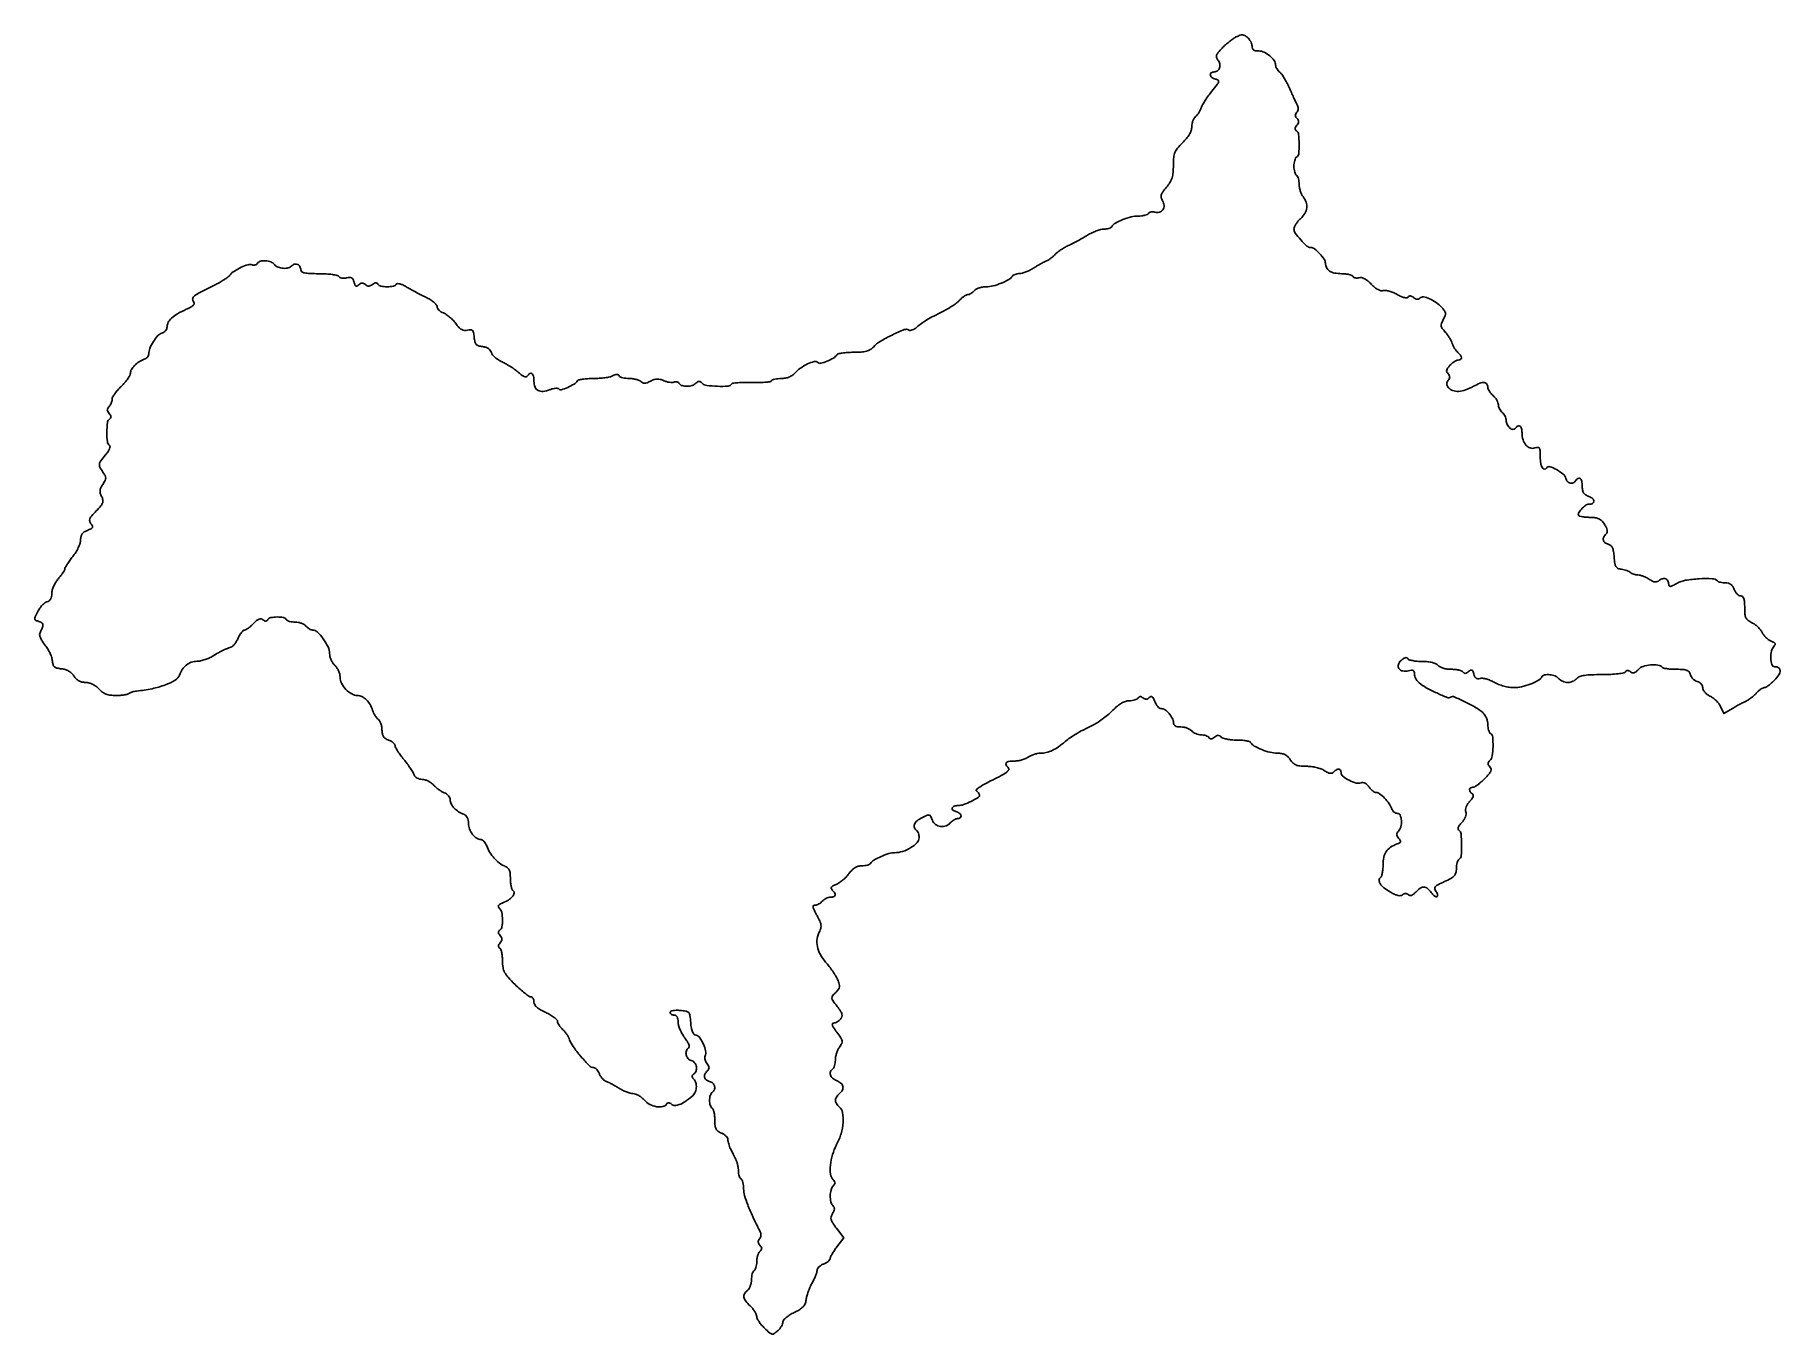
# Model space of a CAD drawing. Extents: x 1 to 667, y 0 to 496.
import ezdxf

# ---------------------------------------------------------------- set-up
doc = ezdxf.new("R2010")
doc.units = 0

msp = doc.modelspace()

# ---------------------------------------------------------------- linework, layer by layer
msp.add_lwpolyline([(458.999279, 495.395046, 0.035659), (457.836665, 494.698647, 0.015153), (456.380762, 493.611784, 0.014903), (454.890945, 492.353416, 0.01891), (453.596828, 491.101067, 0.01649), (452.087861, 489.418322, 0.088415), (451.476505, 488.354661, 0.163036), (451.457099, 487.475102, 0.098203), (451.959424, 486.548891, -0.117006), (452.671017, 485.111804, -0.133537), (452.611813, 483.582167, -0.153409), (451.814323, 482.437804, -0.165928), (450.531385, 482, 0.142564), (449.398891, 481.670394, 0.304565), (449.049559, 480.873368, 0.196841), (449.657389, 479.918594, 0.090091), (451.020499, 479.284388, -0.085494), (452.020798, 478.830041, -0.325131), (452.239583, 478.221573, -0.094622), (451.722406, 477.208989, -0.006203), (449.663728, 474.628008, 0.014048), (448.320826, 472.889124, 0.014063), (447.078207, 471.078192, 0.014022), (446.084162, 469.439339, 0.05288), (445.604503, 468.340305, -0.038102), (445.236619, 467.424625, -0.026989), (444.693623, 466.458775, -0.027384), (444.070583, 465.587674, -0.050654), (443.461274, 464.96786, 0.086454), (442.900954, 464.310126, 0.043559), (442.429249, 463.323698, 0.041527), (442.107978, 462.189311, 0.048282), (442, 461.073722, -0.080665), (441.777132, 459.701265, -0.050246), (441.107391, 458.211021, -0.042301), (440.011502, 456.634083, -0.027291), (438.5, 455, 0.024755), (436.558017, 452.921756, 0.07924), (435.579644, 451.303805, 0.075481), (435.128235, 449.418754, 0.021094), (435, 446.380558, -0.022201), (434.87536, 443.574886, -0.054895), (434.469916, 441.558933, -0.062143), (433.672588, 439.830789, -0.035791), (432.324059, 437.973275, 0.017721), (430.906454, 436.161969, 0.089178), (430.34846, 435.009021, 0.139777), (430.353403, 433.999253, 0.069008), (430.88147, 432.818189, -0.125853), (431.445499, 431.044325, -0.165727), (430.994111, 429.419671, -0.177799), (429.681089, 428.483467, -0.144702), (427.942974, 428.518099, 0.06003), (427.216462, 428.655875, 0.065706), (426.500688, 428.610199, 0.074468), (425.903494, 428.39652, 0.131996), (425.52514, 428.040677, -0.152587), (425.061839, 427.638912, -0.038198), (424.105241, 427.305699, -0.035454), (422.900233, 427.076512, -0.029276), (421.594621, 427, 0.061862), (418.89028, 426.664121, 0.033564), (415.699215, 425.627003, 0.032118), (412.850015, 424.266269, 0.127548), (411.460864, 422.936676, -0.136925), (411.070018, 422.576152, -0.043527), (410.329141, 422.275149, -0.039718), (409.405539, 422.069083, -0.035045), (408.421111, 422, 0.065254), (407.219352, 421.84249, 0.02406), (405.587407, 421.321968, 0.023362), (403.838892, 420.575309, 0.025962), (402.230128, 419.691807, -0.008767), (400.53956, 418.686246, -0.005542), (398.53463, 417.570099, -0.005564), (396.539537, 416.516781, -0.010205), (394.88776, 415.710262, 0.020007), (393.40606, 414.95047, 0.018197), (391.941034, 414.051809, 0.018557), (390.69045, 413.151961, 0.054364), (389.928858, 412.414279, -0.037289), (389.265693, 411.726621, -0.02173), (388.378205, 411.000787, -0.021643), (387.420826, 410.347495, -0.033977), (386.541097, 409.880977, 0.016275), (385.550317, 409.399674, 0.006423), (384.218322, 408.676146, 0.006349), (382.798102, 407.857043, 0.007898), (381.5, 407.058241, -0.0273), (380.190632, 406.320933, -0.023253), (378.737649, 405.686376, -0.023907), (377.358966, 405.233382, -0.059145), (376.309017, 405.073088, 0.038259), (375.427902, 404.975928, 0.040841), (374.591584, 404.746321, 0.044523), (373.91391, 404.428471, 0.123032), (373.539136, 404.063324, -0.127358), (372.158117, 402.740523, -0.031761), (369.315949, 401.378043, -0.033272), (366.140731, 400.336387, -0.062701), (363.468807, 400, 0.041739), (362.143256, 399.889153, 0.039266), (360.826229, 399.559375, 0.041772), (359.705726, 399.07591, 0.097113), (359, 398.5, -0.043183), (358.433322, 397.926065, -0.039829), (357.761668, 397.440625, -0.042261), (357.090122, 397.106446, -0.0946), (356.532543, 397, 0.114363), (355.936006, 396.861749, 0.033652), (355.116793, 396.389703, 0.031869), (354.239427, 395.717527, 0.029451), (353.429767, 394.922394, -0.041543), (352.429655, 393.986586, -0.016617), (350.919592, 392.871816, -0.016309), (349.20356, 391.771707, -0.019791), (347.52478, 390.859192, 0.005463), (343.562187, 388.850149, 0.01547), (340.858274, 387.333793, 0.021441), (338.824498, 385.987004, 0.026951), (337.069899, 384.563258, -0.045131), (336.243659, 383.94117, -0.054765), (335.369304, 383.523388, -0.064234), (334.578433, 383.356446, -0.159665), (334.010332, 383.493615, 0.238875), (332.299734, 383.638698, 0.015889), (327.652921, 381.585115, 0.022588), (323.121123, 379.150013, 0.074386), (320.503702, 377.004091, -0.073814), (319.310673, 376.023702, -0.070786), (317.867536, 375.414957, -0.048749), (315.88311, 375.093864, -0.01575), (312.904029, 375, 0.015089), (310.645416, 374.931825, 0.021444), (308.647619, 374.724851, 0.018288), (307.055733, 374.430756, 0.20218), (306.539136, 374.063324, -0.120097), (305.254033, 372.796658, -0.039044), (302.849314, 371.60202, -0.035702), (300.405711, 370.814808, -0.262192), (299.266868, 371.133132, 0.269507), (297.975742, 371.47507, 0.043161), (295.429084, 370.534255, 0.043448), (292.691771, 368.94146, 0.055406), (290.506725, 367.007431, -0.06499), (289.533708, 366.178789, -0.050249), (288.294094, 365.540942, -0.047775), (286.883763, 365.136414, -0.045996), (285.404029, 365, 0.02541), (284.105161, 364.933949, 0.03216), (282.919796, 364.735453, 0.033718), (281.982928, 364.448082, 0.164507), (281.561441, 364.099413, -0.223101), (281.033457, 363.754845, -0.013447), (279.101475, 363.536961, -0.018054), (276.705073, 363.418707, -0.012198), (273.968687, 363.449335, 0.011515), (271.234481, 363.483678, 0.017161), (268.845098, 363.376592, 0.012292), (266.912029, 363.175431, 0.22597), (266.407246, 362.849921, -0.246139), (265.090003, 362.070074, -0.020774), (261.014523, 362.028036, -0.023328), (256.946884, 362.345445, -0.166739), (255.2, 363.2, 0.049631), (254.547259, 363.734592, 0.147822), (254, 363.9, 0.147822), (253.452741, 363.734592, 0.049631), (252.8, 363.2, -0.122985), (251.390256, 362.353697, -0.068892), (249.404336, 362.036571, -0.072146), (247.525788, 362.269299, -0.189708), (246.457866, 363.068174, 0.110749), (246.099014, 363.435174, 0.081908), (245.57723, 363.663554, 0.076674), (244.975673, 363.721525, 0.077512), (244.387, 363.595011, -0.093984), (243.67174, 363.465601, -0.035765), (242.65729, 363.546854, -0.03386), (241.539108, 363.795866, -0.035193), (240.479607, 364.191245, 0.040614), (239.128271, 364.678928, 0.076748), (237.979773, 364.808057, 0.075158), (236.829876, 364.585398, 0.037542), (235.471251, 363.984614, -0.026903), (234.175228, 363.378263, -0.085029), (233.241813, 363.175251, -0.120907), (232.486103, 363.325405, -0.087375), (231.779794, 363.820206, 0.097194), (231.104043, 364.274244, 0.034274), (229.994526, 364.653436, 0.03248), (228.686306, 364.91299, 0.032742), (227.359017, 365, -0.028624), (226.072857, 365.073691, -0.034924), (224.888034, 365.294544, -0.037495), (223.948324, 365.615435, -0.154513), (223.498329, 366.002704, 0.133099), (223.104695, 366.371313, 0.122593), (222.566002, 366.505409, 0.085757), (221.86817, 366.384834, 0.037319), (221.005053, 366.002704, -0.07198), (219.933982, 365.614542, -0.017236), (218.064244, 365.294544, -0.017357), (215.870369, 365.073701, -0.016406), (213.624758, 365, 0.015849), (211.4732, 364.931783, 0.022336), (209.565583, 364.724851, 0.019555), (208.048709, 364.430257, 0.199145), (207.539136, 364.063324, -0.120857), (206.327288, 362.872438, -0.031144), (203.869104, 361.611813, -0.025974), (201.369844, 360.672076, -0.343905), (200.50458, 360.99259, 0.22652), (200.117652, 361.241528, 0.04975), (199.305451, 361.263268, 0.042465), (198.27142, 361.09901, 0.029636), (197.143141, 360.747928, -0.058261), (194.475678, 360.082325, -0.153954), (192.560703, 360.425586, -0.18455), (191.403706, 361.73699, -0.089723), (191, 363.968615, 0.048521), (190.816465, 365.855456, 0.18308), (190.200451, 366.846625, 0.323287), (189.359326, 366.869512, 0.10515), (188.449323, 365.918003, -0.240112), (187.981546, 365.633825, -0.1152), (187.268787, 365.745029, -0.064595), (186.313739, 366.283225, -0.024914), (185.140306, 367.255652, 0.02678), (183.868139, 368.301922, 0.014697), (182.209027, 369.450016, 0.014614), (180.451754, 370.519482, 0.022586), (178.869148, 371.328027, -0.035258), (177.442463, 372.103079, -0.036515), (176.156431, 373.062854, -0.039129), (175.176977, 374.056017, -0.111573), (174.73301, 374.912968, 0.098746), (174.326965, 375.747928, 0.082822), (173.609455, 376.424503, 0.071159), (172.606252, 376.907494, 0.048234), (171.363863, 377.17259, -0.043663), (169.83575, 377.484106, -0.140054), (168.967634, 378.036471, -0.125839), (168.469883, 379.003237, -0.032262), (168.186411, 380.753092, 0.021514), (167.936463, 382.538104, 0.14343), (167.536577, 383.331101, 0.214024), (166.860889, 383.614497, 0.055395), (165.66264, 383.451464, -0.084969), (164.482079, 383.361125, -0.105787), (163.434427, 383.68974, -0.077387), (162.383123, 384.521281, -0.027628), (161.159132, 385.998633, 0.031496), (160.102579, 387.25401, 0.025642), (158.824805, 388.461057, 0.02636), (157.528277, 389.452756, 0.059302), (156.432903, 390.02551, -0.050117), (155.502307, 390.490604, -0.05508), (154.714665, 391.119337, -0.062319), (154.176985, 391.808421, -0.135349), (154, 392.450256, 0.183031), (153.730887, 393.160786, 0.037471), (152.751563, 394.113797, 0.034902), (151.377242, 395.109739, 0.02663), (149.75, 396.007332, -0.005837), (147.888125, 396.935603, -0.004045), (145.803895, 398.026683, -0.004079), (143.818538, 399.107455, -0.008368), (142.284537, 399.992716, 0.026018), (140.963219, 400.6943, 0.046862), (139.808827, 401.105823, 0.063266), (138.928531, 401.214132, 0.258882), (138.47552, 400.96039, -0.21542), (137.366438, 400.213185, -0.045305), (134.977456, 400.026556, -0.045379), (132.588405, 400.27418, -0.208767), (131.469989, 401.048558, 0.110253), (131.092663, 401.435208, 0.160707), (130.63606, 401.556329, 0.115588), (130.081807, 401.391203, 0.043282), (129.410972, 400.926114, -0.053423), (128.67636, 400.438515, -0.113683), (128.019733, 400.268861, -0.118852), (127.374403, 400.406505, -0.061574), (126.676206, 400.853762, 0.057686), (125.987888, 401.302251, 0.127118), (125.378322, 401.431765, 0.127717), (124.784216, 401.249558, 0.058506), (124.143453, 400.743453, -0.060544), (123.514155, 400.250541, -0.271096), (123.064272, 400.24422, -0.175305), (122.699828, 400.669686, -0.026366), (122.353123, 401.757656, 0.051286), (121.953177, 402.825838, 0.147568), (121.417365, 403.396669, 0.144799), (120.648236, 403.581965, 0.048718), (119.494971, 403.409382, -0.048324), (118.574495, 403.270894, -0.056085), (117.690736, 403.323357, -0.064815), (116.971667, 403.546417, -0.147807), (116.550077, 403.918973, 0.203385), (115.941374, 404.349799, 0.018378), (114.06572, 404.687, 0.021212), (111.685241, 404.92274, 0.014074), (108.940983, 405, -0.008886), (105.439873, 405.062228, -0.042314), (103.45421, 405.301901, -0.092782), (102.379288, 405.743415, -0.254286), (102, 406.440983, 0.119959), (101.693172, 407.701464, 0.156951), (100.856748, 408.532021, 0.171526), (99.752826, 408.677208, 0.145111), (98.712868, 408.112868, -0.128593), (97.259525, 407.262079, -0.08305), (95.309972, 407.05048, -0.082479), (93.384311, 407.485529, -0.123445), (92, 408.5, 0.128819), (90.593992, 409.507685, 0.075068), (88.554529, 409.954689, 0.079478), (86.601367, 409.773087, 0.193846), (85.457866, 408.931826, -0.106112), (85.103783, 408.563, -0.081803), (84.595775, 408.32933, -0.077805), (84.014692, 408.263636, -0.081099), (83.45013, 408.380764, 0.166111), (81.874216, 408.4394, 0.035692), (79.282244, 407.453758, 0.037756), (76.698193, 406.007627, 0.073226), (74.941697, 404.429749, -0.057433), (74.187982, 403.708582, -0.01575), (72.845239, 402.75586, -0.015703), (71.243971, 401.764849, -0.015788), (69.586472, 400.878164, 0.003219), (63.542667, 397.837835, 0.041788), (61.404956, 396.509336, 0.177845), (60.760588, 395.524124, 0.234123), (61.004711, 394.494324, -0.146073), (61.323351, 393.746161, -0.210599), (61.111942, 393.068966, -0.090061), (60.220419, 392.357661, -0.016184), (58.309912, 391.407697, 0.022272), (54.959226, 389.690451, 0.055179), (52.730681, 388.071089, 0.080507), (51.44408, 386.452091, 0.128405), (51, 384.751393, -0.092148), (50.852994, 383.960505, -0.078005), (50.427457, 383.22286, -0.076493), (49.786983, 382.639029, -0.082863), (49.017318, 382.294278, 0.146951), (47.470757, 381.351191, 0.042543), (45.768359, 379.094779, 0.043222), (44.427269, 376.486591, 0.097442), (44, 374.314977, -0.112117), (43.869866, 373.741923, -0.068264), (43.485938, 373.159638, -0.063024), (42.919069, 372.656731, -0.06484), (42.25, 372.316616, 0.056898), (40.298914, 371.363344, 0.054972), (38.587916, 369.985429, 0.060439), (37.39124, 368.450669, 0.136213), (37, 367.041179, -0.125807), (36.782883, 366.191941, -0.026576), (35.971875, 364.880184, -0.026261), (34.839832, 363.419717, -0.022284), (33.5, 362, 0.021694), (32.160131, 360.583595, 0.025798), (31.028125, 359.133038, 0.025951), (30.215255, 357.834173, 0.127511), (30, 357.003833, -0.060267), (29.915467, 356.305064, -0.039064), (29.65995, 355.531076, -0.038961), (29.285666, 354.802989, -0.058236), (28.842382, 354.242382, 0.06283), (28.350107, 353.607965, 0.139138), (28.19525, 353.020896, 0.124139), (28.365504, 352.395048, 0.045056), (28.89094, 351.631409, -0.042372), (29.369535, 350.943766, -0.11259), (29.544818, 350.375316, -0.159582), (29.430098, 349.909819, -0.115281), (29.048558, 349.530011, 0.232637), (28.219943, 348.20858, 0.025173), (28.025015, 344.506154, 0.025142), (28.202931, 340.803141, 0.233864), (29.025811, 339.484048, -0.277182), (29.26672, 339.01725, -0.081918), (29.077369, 338.200554, -0.052467), (28.491081, 337.117428, -0.024639), (27.525811, 335.848306, 0.014226), (25.672163, 333.513665, 0.124197), (25.166436, 332.302265, 0.162226), (25.369412, 331.142784, 0.029023), (26.539317, 329.247329, -0.031027), (27.351034, 327.920349, -0.126217), (27.570361, 327.007676, -0.116876), (27.331429, 326.063922, -0.024851), (26.468245, 324.591881, 0.032699), (25.706296, 323.244489, 0.088508), (25.411558, 322.190745, 0.099189), (25.515291, 321.172787, 0.048065), (26.02138, 319.960051, -0.070088), (26.499463, 318.656203, -0.144072), (26.419065, 317.581537, -0.08699), (25.706361, 316.377298, -0.015462), (23.936, 314.433969, 0.014474), (22.230965, 312.569761, 0.081561), (21.529199, 311.422896, 0.161694), (21.468498, 310.500974, 0.109904), (21.952239, 309.557549, -0.055737), (22.508774, 308.710621, -0.244835), (22.502856, 308.13138, -0.158592), (21.988045, 307.636371, -0.02198), (20.60869, 307.041324, 0.050739), (19.390022, 306.430366, 0.095438), (18.592144, 305.677461, 0.098871), (18.148112, 304.701528, 0.057536), (18, 303.418655, -0.080193), (17.794729, 302.147026, -0.029292), (17.11875, 300.447951, -0.028141), (16.148167, 298.643468, -0.030034), (15, 297, 0.010179), (13.850825, 295.486749, 0.013848), (12.880891, 294.073382, 0.010697), (12.138681, 292.869186, 0.133163), (11.998779, 292.356096, -0.131811), (11.867289, 291.868764, -0.015232), (11.2639, 290.897976, -0.017489), (10.455788, 289.769719, -0.013439), (9.498779, 288.594461, 0.04035), (8.542355, 287.281644, 0.032879), (7.734016, 285.741124, 0.034007), (7.177595, 284.214452, 0.070496), (7, 282.961092, -0.046795), (6.885018, 281.735205, -0.084691), (6.534719, 280.793204, -0.101918), (5.948249, 280.135404, -0.096233), (5.137941, 279.746323, 0.102884), (4.310395, 279.335467, 0.038369), (3.349496, 278.45354, 0.036016), (2.418521, 277.301167, 0.036212), (1.664427, 276.029146, 0.009758), (0.692989, 273.982828, 0.13444), (0.566273, 273.179404, 0.263233), (0.926139, 272.681283, 0.043677), (2.083044, 272.268033, -0.059591), (2.871137, 271.957983, -0.104668), (3.403514, 271.507346, -0.132686), (3.63216, 270.960383, -0.13032), (3.556558, 270.368578, -0.00001), (3.303423, 269.746153, -0.000006), (3.000969, 269.002526, -0.000006), (2.698828, 268.259715, -0.00001), (2.446742, 267.640019, 0.160356), (2.397484, 266.920595, 0.042468), (2.780601, 265.818397, 0.038594), (3.456704, 264.570629, 0.031458), (4.360201, 263.348511, -0.036533), (5.329348, 262.009405, -0.027314), (6.201179, 260.409063, -0.027881), (6.858706, 258.802431, -0.054917), (7.163459, 257.458492, 0.040337), (7.474771, 255.873118, 0.137544), (8.017511, 254.983702, 0.129739), (8.964086, 254.477003, 0.034214), (10.672728, 254.192405, -0.050364), (12.127356, 253.901638, -0.056251), (13.437934, 253.331528, -0.057905), (14.55681, 252.50129, -0.059243), (15.445781, 251.442405, 0.05378), (16.321869, 250.375481, 0.067448), (17.346692, 249.610619, 0.068581), (18.523638, 249.154785, 0.058207), (19.848739, 249, -0.065348), (21.154758, 248.828577, -0.04774), (22.527427, 248.317493, -0.045498), (23.848014, 247.520921, -0.045759), (25, 246.5, 0.045561), (26.350834, 245.3019, 0.067028), (27.740724, 244.541453, 0.060926), (29.380236, 244.131402, 0.030854), (31.507647, 244, 0.016653), (33.155064, 244.054885, 0.021256), (34.665164, 244.220312, 0.019771), (35.891297, 244.457592, 0.139632), (36.416314, 244.75, -0.088291), (36.850742, 245.053312, -0.028634), (37.582314, 245.342232, -0.027531), (38.448394, 245.576183, -0.027718), (39.332981, 245.712918, 0.026496), (45.253086, 246.613214, 0.038341), (50.334994, 248.077513, 0.044054), (54.110676, 249.87924, 0.176261), (55.712384, 251.825572, -0.063677), (56.799627, 253.982951, -0.078119), (58.335831, 255.632224, -0.081824), (60.240767, 256.677033, -0.078857), (62.404988, 257.073088, 0.046963), (63.807134, 257.238557, 0.026033), (65.47209, 257.687502, 0.025747), (67.125337, 258.322881, 0.037503), (68.5, 259.062076, -0.008371), (70.562309, 260.331036, -0.020135), (72.140269, 261.182038, -0.023411), (73.63112, 261.825616, -0.015863), (75.382297, 262.423448, 0.118361), (76.005869, 262.791231, 0.034352), (76.758578, 263.626246, 0.032449), (77.503383, 264.7148, 0.029624), (78.126409, 265.923448, -0.02742), (78.727063, 267.101408, -0.036221), (79.405902, 268.096263, -0.039382), (80.064568, 268.803413, -0.187699), (80.569797, 269, 0.132382), (81.131558, 269.151387, 0.025653), (82.020123, 269.730707, 0.025655), (83.014255, 270.535205, 0.021242), (83.988269, 271.487513, -0.025844), (85.157045, 272.609398, -0.082332), (86.077159, 273.172208, -0.135718), (86.857079, 273.262199, -0.135269), (87.573555, 272.938955, 0.048565), (88.174883, 272.531376, 0.126976), (88.677278, 272.405223, 0.160966), (89.102682, 272.548931, 0.093332), (89.469989, 272.951442, -0.208938), (90.599623, 273.733041, -0.046638), (92.987626, 273.972917, -0.046603), (95.375514, 273.766493, -0.212581), (96.5, 273, 0.142927), (96.927713, 272.614691, 0.041571), (97.764432, 272.29375, 0.038095), (98.812333, 272.073666, 0.032727), (99.936572, 272, -0.047248), (101.107014, 271.88915, -0.041217), (102.292851, 271.559375, -0.043345), (103.320455, 271.075267, -0.088019), (104, 270.5, 0.045334), (104.571564, 269.926066, 0.040599), (105.257748, 269.440625, 0.042885), (105.950301, 269.107074, 0.091031), (106.533551, 269, -0.197166), (108.320245, 268.266953, -0.04126), (110.570126, 265.647511, -0.042952), (112.423837, 262.564322, -0.114363), (113, 260.078262, 0.06126), (113.146665, 258.88568, 0.041807), (113.5875, 257.591479, 0.04196), (114.234169, 256.395658, 0.063995), (115, 255.5, -0.062094), (115.765745, 254.611278, -0.041863), (116.4125, 253.437187, -0.041921), (116.853537, 252.174473, -0.063143), (117, 251.019326, 0.11903), (117.564119, 248.683254, 0.071422), (119.222658, 246.342765, 0.072303), (121.443161, 244.593135, 0.131498), (123.659464, 244, -0.119906), (125.362677, 243.585591, -0.074936), (127.033409, 242.375256, -0.066411), (128.453771, 240.551324, -0.058491), (129.420445, 238.340305, 0.038871), (129.778791, 237.424621, 0.027535), (130.313706, 236.458775, 0.027939), (130.931201, 235.58776, 0.051423), (131.538726, 234.96786, -0.091726), (132.09938, 234.295612, -0.04277), (132.570751, 233.258803, -0.040451), (132.892001, 232.052923, -0.044905), (133, 230.852804, 0.046232), (133.133392, 229.413245, 0.09801), (133.54722, 228.377726, 0.103209), (134.307553, 227.611098, 0.055184), (135.5, 227, -0.038235), (136.456752, 226.549868, -0.046952), (137.265625, 225.984506, -0.053958), (137.825546, 225.394366, -0.164284), (138, 224.877743, 0.126755), (138.173291, 224.205159, 0.01448), (138.97629, 222.844934, 0.016744), (140.050777, 221.25989, 0.012902), (141.32354, 219.602992, -0.010246), (142.643203, 217.903799, -0.011001), (143.86028, 216.191191, -0.010603), (144.840059, 214.678087, -0.050109), (145.292155, 213.75, 0.102262), (145.71801, 213.066164, 0.071378), (146.433838, 212.501965, 0.066294), (147.337758, 212.127675, 0.065138), (148.313628, 212, -0.072797), (149.362441, 211.846486, -0.042054), (150.551548, 211.378788, -0.041021), (151.690895, 210.69461, -0.05374), (152.595012, 209.885237, 0.031974), (153.488581, 209.012491, 0.022068), (154.601347, 208.138918, 0.022319), (155.750814, 207.391074, 0.041747), (156.75, 206.909988, -0.066838), (157.610229, 206.441434, -0.062406), (158.339062, 205.753027, -0.066667), (158.832732, 204.958794, -0.106144), (159, 204.179738, 0.12518), (159.387937, 202.654502, 0.066184), (160.545979, 201.067229, 0.059521), (162.247068, 199.664926, 0.057492), (164.25, 198.683384, -0.106297), (164.989229, 198.227511, -0.085812), (165.54396, 197.474925, -0.071221), (165.886444, 196.4476, -0.044927), (166, 195.186372, 0.094413), (166.403978, 193.06602, 0.072303), (167.580791, 191.014913, 0.077269), (169.189817, 189.511982, 0.150391), (170.853492, 189, -0.158947), (171.377799, 188.829006, -0.055718), (171.969279, 188.286938, -0.048463), (172.530981, 187.501454, -0.040176), (172.972415, 186.572555, 0.047135), (174.179635, 184.120679, 0.043525), (175.85311, 181.866995, 0.045673), (177.782385, 180.05594, 0.072169), (179.75, 178.933455, -0.072464), (180.874208, 178.291241, -0.118731), (181.552435, 177.436481, -0.08479), (181.90045, 176.155206, -0.024015), (182, 174.083768, 0.024527), (182.076858, 172.517912, 0.031356), (182.308014, 171.092605, 0.032588), (182.64229, 169.966773, 0.167399), (183.048558, 169.469989, -0.31529), (183.437128, 168.567024, -0.125681), (182.813596, 167.290996, -0.074665), (181.24345, 165.921732, -0.051242), (179.128258, 164.858664, 0.026056), (177.960528, 164.343586, 0.138666), (177.451895, 163.876262, 0.248145), (177.418641, 163.370535, 0.091402), (177.837161, 162.762839, -0.149532), (178.68313, 161.171196, -0.044502), (178.96865, 158.401516, -0.043325), (178.771536, 155.699293, -0.217802), (177.951442, 154.469989, 0.110253), (177.564792, 154.092663, 0.160707), (177.443671, 153.63606, 0.115588), (177.608797, 153.081807, 0.043282), (178.073886, 152.410972, -0.051152), (178.582374, 151.652367, -0.122683), (178.744889, 151, -0.122683), (178.582374, 150.347633, -0.051152), (178.073886, 149.589028, 0.043282), (177.608797, 148.918193, 0.115588), (177.443671, 148.36394, 0.160707), (177.564792, 147.907337, 0.110253), (177.951442, 147.530011, -0.172476), (178.358291, 147.022376, -0.030571), (178.691986, 145.830185, -0.029939), (178.923222, 144.319961, -0.023023), (179, 142.653391, 0.039533), (179.19674, 140.168998, 0.083514), (179.811463, 138.342754, 0.061499), (181.118213, 136.489614, 0.013989), (183.784349, 133.712408, 0.011793), (185.705535, 131.907371, 0.016221), (187.520393, 130.38427, 0.012879), (189.079132, 129.223673, 0.154785), (189.784349, 129, -0.159569), (190.248023, 128.848158, -0.096827), (190.642903, 128.419842, -0.078517), (190.909568, 127.78029, -0.059652), (191, 127.024993, 0.133667), (191.275413, 126.013181, 0.07754), (192.07911, 125.032006, 0.053453), (193.45613, 124.042833, 0.02217), (195.5, 123, -0.022672), (197.223392, 122.118499, -0.031174), (198.678125, 121.164441, -0.031989), (199.731498, 120.264979, -0.202734), (200, 119.629994, 0.105764), (200.134783, 118.999936, 0.036174), (200.580001, 118.172837, 0.03405), (201.218882, 117.304277, 0.033253), (201.974471, 116.523104, -0.034819), (202.779192, 115.685908, -0.024711), (203.564176, 114.645993, -0.02507), (204.217642, 113.573093, -0.047435), (204.613573, 112.642162, 0.080195), (205.945489, 110.003, 0.020317), (208.930207, 106.220544, 0.014849), (212.164054, 102.667349, 0.203418), (213.736513, 102, -0.14619), (214.304528, 101.830296, -0.059549), (214.927754, 101.305779, -0.052062), (215.50709, 100.540846, -0.045243), (215.948029, 99.636695, 0.051675), (216.426752, 98.686227, 0.042411), (217.119213, 97.784004, 0.044089), (217.908178, 97.058828, 0.081554), (218.673278, 96.648346, -0.029554), (219.578143, 96.277696, -0.010094), (220.84465, 95.637456, -0.009995), (222.217454, 94.872758, -0.011369), (223.5, 94.084739, 0.028283), (224.814173, 93.337277, 0.023778), (226.28163, 92.69416, 0.024448), (227.680866, 92.235727, 0.058905), (228.756613, 92.073088, -0.08371), (229.777412, 91.866791, -0.039955), (230.988878, 91.287095, -0.038142), (232.188593, 90.462053, -0.044135), (233.186949, 89.5, 0.094028), (235.175114, 87.932646, 0.077113), (237.741665, 87.064517, 0.088911), (240.108843, 87.076612, 0.211773), (241.530011, 88.048558, -0.10093), (241.902969, 88.445105, -0.162365), (242.343047, 88.577841, -0.121494), (242.870953, 88.431295, -0.045066), (243.510667, 87.991147, 0.175995), (244.765196, 87.541293, 0.089226), (246.437174, 87.849174, 0.056945), (248.571748, 88.943825, 0.022218), (251.25, 90.904988, 0.111595), (252.396787, 92.346405, 0.088317), (252.93637, 94.269077, 0.091114), (252.77279, 96.204948, 0.130578), (251.912868, 97.687132, -0.047458), (251.463023, 98.231562, -0.150038), (251.325735, 98.678773, -0.181024), (251.473233, 99.072821, -0.075363), (251.912868, 99.446149, 0.176516), (252.831745, 100.611258, 0.123132), (252.95555, 102.296669, 0.120827), (252.269411, 103.865913, 0.167114), (251, 104.710251, -0.153825), (249.758803, 105.490211, -0.125549), (249.066596, 106.906114, -0.131937), (249.15401, 108.426311, -0.176144), (250.003994, 109.502468, 0.284906), (250.239178, 109.974642, 0.068581), (250.030872, 110.864558, 0.047372), (249.445989, 112.040469, 0.023848), (248.503994, 113.405876, -0.034095), (247.545573, 114.857818, -0.029069), (246.735548, 116.504513, -0.030113), (246.175285, 118.094292, -0.069767), (246, 119.344391, 0.042097), (245.904719, 120.474071, 0.086686), (245.608789, 121.307398, 0.121696), (245.130214, 121.8146, 0.144041), (244.5, 122, -0.068962), (243.926685, 122.079452, -0.085189), (243.440625, 122.311482, -0.099934), (243.115626, 122.656007, -0.140166), (243, 123.060365, -0.287917), (243.252038, 123.461775, -0.063099), (244.060955, 123.732922, -0.045629), (245.259853, 123.860727, -0.024401), (246.75, 123.810365, -0.023902), (249.069391, 123.506261, -0.170805), (250.038282, 122.955993, -0.146067), (250.528079, 121.876243, -0.016037), (250.812876, 119.139938, 0.021832), (251.051949, 117.075521, 0.061197), (251.455195, 115.679452, 0.094815), (252.05041, 114.795263, 0.134161), (252.868472, 114.324144, -0.174583), (254.316018, 113.330717, -0.052866), (255.655739, 110.980062, -0.05289), (256.48909, 108.348688, -0.142817), (256.328771, 106.41438, 0.095253), (256.210449, 105.750879, 0.055922), (256.311466, 104.948152, 0.053127), (256.601242, 104.136885, 0.060952), (257.045743, 103.444883, -0.042469), (257.603088, 102.643761, -0.12092), (257.791076, 101.99558, -0.141096), (257.645143, 101.395958, -0.06668), (257.157618, 100.757618, 0.080195), (256.240409, 99.487276, 0.169214), (256.084753, 98.297145, 0.183621), (256.699699, 97.33435, 0.096151), (258, 96.710251, -0.130371), (259.245001, 96.005558, -0.141754), (259.928776, 94.79686, -0.154715), (259.832149, 93.48995, -0.160463), (259, 92.5, 0.128561), (258.615613, 92.096789, 0.04604), (258.29375, 91.363811, 0.041947), (258.073871, 90.457084, 0.038534), (258, 89.5, 0.038534), (258.073871, 88.542916, 0.041947), (258.29375, 87.636189, 0.04604), (258.615613, 86.903211, 0.128561), (259, 86.5, -0.171162), (259.387861, 86.01858, -0.031097), (259.70625, 84.898579, -0.030306), (259.926758, 83.479944, -0.023407), (260, 81.916232, 0.023726), (260.10172, 79.773836, 0.094165), (260.46752, 78.514371, 0.126185), (261.205869, 77.675048, 0.058805), (262.5, 77, -0.050028), (263.456264, 76.522291, -0.055028), (264.265625, 75.876829, -0.062275), (264.81817, 75.16964, -0.135536), (265, 74.511182, 0.0478), (265.069948, 73.781178, 0.021351), (265.29375, 72.84123, 0.020905), (265.617112, 71.859695, 0.026588), (266, 70.986431), (266.45523, 70.082149), (267, 69), (267.54477, 67.917851, -0.002265), (268, 67.013569, -0.039137), (268.383494, 66.075667, -0.02211), (268.70625, 64.889627, -0.021961), (268.927407, 63.657258, -0.033426), (269, 62.572586, 0.037432), (269.073835, 61.587715, 0.04127), (269.29375, 60.657511, 0.0453), (269.615465, 59.907451, 0.131119), (270, 59.5, -0.153059), (270.386101, 59.053933, -0.038027), (270.70625, 58.130378, -0.035325), (270.926485, 56.966725, -0.029116), (271, 55.705336, 0.070351), (271.351058, 53.222649, 0.0216), (272.559469, 49.626037, 0.017989), (274.479476, 45.126303, 0.009456), (277.169688, 39.671639, -0.052311), (277.506685, 38.809373, -0.074343), (277.604754, 37.993541, -0.082482), (277.459112, 37.249772, -0.083887), (277.081205, 36.597846, 0.067229), (276.686338, 35.965876, 0.121347), (276.576053, 35.368968, 0.119038), (276.75515, 34.781211, 0.06325), (277.223794, 34.176206, -0.053026), (277.736899, 33.540975, -0.14692), (277.894943, 32.994943, -0.144345), (277.727088, 32.445948, -0.050534), (277.2, 31.8, 0.085833), (276.739113, 31.146367, 0.036849), (276.3525, 30.147336, 0.035069), (276.088531, 28.996456, 0.038858), (276, 27.859017, -0.033629), (275.926299, 26.764476, -0.038741), (275.70625, 25.74165, -0.042361), (275.385141, 24.923534, -0.140547), (275, 24.5, 0.142927), (274.614691, 24.072287, 0.041571), (274.29375, 23.235568, 0.038095), (274.073666, 22.187667, 0.032727), (274, 21.063428, -0.047248), (273.88915, 19.892986, -0.041217), (273.559375, 18.707149, -0.043345), (273.075267, 17.679545, -0.088019), (272.5, 17, 0.086675), (271.372699, 15.675534, 0.176134), (271.126496, 14.349239, 0.126986), (271.785596, 12.864443, 0.036571), (273.5, 11, -0.03152), (274.456733, 9.980378, -0.032644), (275.265625, 8.859944, -0.034544), (275.830818, 7.802808, -0.105873), (276, 7.012777, 0.116636), (276.193532, 6.194421, 0.03033), (276.876188, 5.016078, 0.029147), (277.841111, 3.73087, 0.026138), (278.982768, 2.516509, 0.01132), (280.917754, 0.744922, 0.129502), (281.835646, 0.288858, 0.202857), (282.674888, 0.456118, 0.034654), (283.982768, 1.484405, 0.038496), (284.755967, 2.300722, 0.03619), (285.412582, 3.242249, 0.038301), (285.869506, 4.164348, 0.0934), (286.017512, 4.904988, -0.175479), (286.298073, 5.653996, -0.040742), (287.26594, 6.61827, -0.037007), (288.636657, 7.613739, -0.028184), (290.267512, 8.5, 0.023874), (292.401543, 9.636007, 0.070117), (293.696013, 10.676215, 0.093103), (294.444696, 11.8489, 0.067264), (294.826657, 13.356065, -0.039268), (295.087181, 14.693567, -0.018287), (295.622341, 16.379065, -0.017988), (296.316221, 18.116401, -0.023955), (297.076657, 19.636482, 0.016812), (297.812888, 21.057113, 0.017943), (298.435018, 22.49389, 0.017814), (298.879533, 23.76211, 0.075518), (299, 24.555167, -0.138536), (299.181227, 25.196691, -0.061556), (299.734375, 25.88975, -0.054199), (300.543684, 26.525611, -0.048623), (301.5, 27, 0.035631), (302.456874, 27.444128, 0.044807), (303.265625, 27.99191, 0.051321), (303.828134, 28.556728, 0.171862), (304, 29.041971, -0.115674), (304.14421, 29.656974, -0.016), (304.76924, 30.821349, -0.017632), (305.615979, 32.172197, -0.01411), (306.618689, 33.566722), (309.237378, 37), (306.463521, 40.636714, -0.015725), (304.989561, 42.700668, -0.080604), (304.407453, 43.977171, -0.132725), (304.40415, 45.050267, -0.074492), (304.926934, 46.254611, 0.037101), (305.442455, 47.235049, 0.090067), (305.628356, 48.028079, 0.117285), (305.503499, 48.703128, 0.092513), (305.082102, 49.317898, -0.141466), (304.272615, 50.784521, -0.059826), (304.037594, 53.041561, -0.05965), (304.344923, 55.305664, -0.133618), (305.2, 56.8, 0.049631), (305.734592, 57.452741, 0.147822), (305.9, 58, 0.147822), (305.734592, 58.547259, 0.049631), (305.2, 59.2, -0.165576), (304.162784, 61.308182, -0.056507), (304.106957, 64.763827, -0.050463), (304.906715, 68.758781, -0.047603), (306.5, 72.596025, 0.051478), (308.182569, 76.73843, 0.053462), (308.956118, 81.084678, 0.060317), (308.765037, 84.815299, 0.178461), (307.5, 87, -0.044245), (306.926066, 87.569085, -0.040219), (306.440625, 88.247892, -0.042584), (306.106768, 88.929773, -0.092812), (306, 89.5, -0.092812), (306.106768, 90.070227, -0.042584), (306.440625, 90.752108, -0.040219), (306.926066, 91.430915, -0.044245), (307.5, 92, 0.090376), (308.668575, 93.393565, 0.180664), (308.894568, 94.793269, 0.172674), (308.146273, 96.043396, 0.081714), (306.5, 97, -0.087261), (304.966523, 97.913804, -0.135206), (304.113662, 99.18611, -0.175649), (304.147266, 100.478273, -0.16227), (305, 101.5, 0.139843), (305.385092, 101.922307, 0.042591), (305.70625, 102.735039, 0.038931), (305.926289, 103.750588, 0.0339), (306, 104.836511, -0.047576), (306.115005, 106.042405, -0.029516), (306.465998, 107.42174, -0.02947), (306.978571, 108.754663, -0.046277), (307.586377, 109.819857, 0.042166), (308.415348, 111.245347, 0.157295), (308.548561, 112.261, 0.104401), (308.081815, 113.397561, 0.013473), (306.535485, 115.542364, -0.014078), (305.374768, 117.15642, -0.064833), (304.858548, 118.183299, -0.208328), (304.900283, 118.7428, -0.278256), (305.326664, 119, 0.084124), (305.963876, 119.107974, 0.043843), (306.700616, 119.439932, 0.041969), (307.416924, 119.924592, 0.049874), (307.998043, 120.497642, 0.099866), (308.495175, 121.421526, 0.14059), (308.509346, 122.351791, 0.080007), (307.982492, 123.519652, 0.017036), (306.687773, 125.342705, -0.009982), (305.064942, 127.560813, -0.12719), (304.70572, 128.519076, -0.195558), (304.94617, 129.353352, -0.029646), (306.122115, 130.677671, 0.035504), (307.167196, 131.882729, 0.124859), (307.559091, 132.822692, 0.112885), (307.475421, 133.889933, 0.02641), (306.846273, 135.582608, 0.033904), (306.13377, 136.963129, 0.013724), (304.987144, 138.745425, 0.013506), (303.644242, 140.602279, 0.016712), (302.291443, 142.252881, -0.054637), (300.215463, 145.21796, -0.078048), (299.128382, 148.234592, -0.086199), (299.074525, 151.205961, -0.084588), (300.022857, 154.04271, 0.054866), (300.413521, 155.015789, 0.068143), (300.545715, 155.981263, 0.066872), (300.414077, 156.96111, 0.0503), (300.022857, 157.976968, -0.000085), (299.55822, 158.896328, -0.00005), (299.004225, 159.993234, -0.00005), (298.451609, 161.08796, -0.000087), (297.991526, 162, -0.024669), (297.548762, 162.997619, -0.139636), (297.496485, 163.571157, -0.260912), (297.762187, 163.88852, -0.091082), (298.369081, 164, 0.086192), (298.990037, 164.107843, 0.043593), (299.713651, 164.440625, 0.041577), (300.421253, 164.926057, 0.048458), (301, 165.5, -0.063393), (301.614539, 166.074176, -0.044279), (302.430735, 166.559375, -0.044533), (303.312334, 166.890037, -0.067559), (304.122445, 167, 0.07265), (305.378463, 167.183468, 0.262696), (305.918919, 167.744273, 0.211629), (305.775708, 168.609864, 0.051127), (304.837161, 169.762839, -0.099284), (304.431111, 170.372606, -0.249353), (304.482382, 170.887853, -0.131188), (305.030592, 171.370603, -0.02445), (306.270064, 171.912578, 0.055933), (307.426091, 172.507193, 0.026826), (308.765759, 173.50559, 0.0262), (310.067261, 174.709552, 0.033834), (311.120961, 175.949739, -0.036218), (312.301053, 177.325352, -0.060646), (313.495538, 178.268202, -0.069421), (314.755755, 178.813597, -0.067558), (316.129041, 179, 0.031417), (317.225315, 179.068951, 0.037124), (318.243346, 179.275149, 0.040357), (319.05429, 179.575519, 0.14649), (319.460864, 179.936676, -0.12462), (320.709829, 181.145969, -0.025868), (323.456213, 182.539574, -0.027849), (326.414934, 183.660573, -0.076771), (328.612537, 184, 0.079929), (331.644146, 184.487742, 0.05684), (334.774406, 185.933189, 0.060307), (337.198493, 187.840386, 0.195557), (337.975396, 189.690983, 0.04209), (337.910838, 190.574963, 0.044324), (337.699023, 191.419912, 0.048634), (337.382239, 192.108092, 0.122768), (337, 192.5, -0.166042), (336.147293, 193.537087, -0.191405), (336.171712, 194.810258, -0.122229), (337.18259, 196.166094, -0.056094), (339.045299, 197.372712, -0.013885), (340.976807, 198.270191, -0.160416), (341.798054, 198.343543, -0.219476), (342.371646, 197.897324, -0.028566), (343.020548, 196.445954, 0.139605), (344.237315, 194.814223, 0.130211), (346.164085, 194.013918, 0.126507), (348.278672, 194.262384, 0.128051), (350, 195.5, -0.048188), (350.578122, 196.073942, -0.041499), (351.28386, 196.559375, -0.04354), (352.004766, 196.892217, -0.086594), (352.622445, 197, 0.160147), (353.655769, 197.33968, 0.29777), (353.951617, 198.133402, 0.182197), (353.323845, 199.08643, 0.093295), (352.011247, 199.70731, -0.101915), (350.829512, 200.29119, -0.331559), (350.611576, 201.083406, -0.230916), (351.359506, 201.77332, -0.072928), (352.905379, 202, 0.087197), (354.959612, 202.360989, 0.028124), (357.812072, 203.580934, 0.021826), (360.451036, 205.036406, 0.261511), (361, 206.014225, 0.104907), (360.918789, 206.397029, 0.051467), (360.669629, 206.831247, 0.047861), (360.305553, 207.246829, 0.050578), (359.875333, 207.577048, -0.503292), (359.835162, 208.050371, -0.030449), (361.146144, 209.072101, -0.025481), (363.211053, 210.338673, -0.012436), (365.960783, 211.750615, 0.009497), (369.318913, 213.450097, 0.038246), (371.260271, 214.677938, 0.083259), (372.151805, 215.607988, 0.360367), (372.08545, 216.31455, -0.064447), (371.143706, 217.536322, -0.314691), (371.21119, 218.35954, -0.192396), (372.150286, 218.871468, -0.029746), (374.30887, 219, 0.038193), (375.718091, 219.107801, 0.030007), (377.215967, 219.431283, 0.030841), (378.578826, 219.904733, 0.06297), (379.55887, 220.468197, -0.05396), (380.502219, 221.03334, -0.030831), (381.741592, 221.514453, -0.030462), (383.06342, 221.848786, -0.043859), (384.263569, 221.968197, 0.058363), (386.509504, 222.257489, 0.048268), (388.784517, 223.065207, 0.041562), (391.160163, 224.4276, 0.025741), (393.712513, 226.389097, -0.022001), (395.64187, 227.894889, -0.019601), (397.770251, 229.287882, -0.014535), (400.521421, 230.831321, -0.005306), (404.5, 232.860212, 0.029124), (406.28071, 233.877883, 0.016059), (408.337311, 235.313882, 0.015965), (410.335829, 236.908909, 0.024619), (411.946167, 238.423414, -0.026225), (413.630786, 239.997616, -0.043834), (415.21788, 241.110362, -0.052957), (416.717479, 241.776543, -0.078219), (418.13715, 242, 0.035168), (419.235343, 242.077339, 0.039801), (420.266039, 242.308014, 0.043625), (421.093037, 242.644993, 0.136615), (421.530011, 243.048558, -0.093926), (421.895385, 243.448006, -0.15881), (422.320826, 243.592602, -0.126778), (422.821276, 243.470359, -0.050277), (423.412821, 243.072352, 0.066864), (424.034568, 242.683245, 0.119), (424.624453, 242.570545, 0.118681), (425.201879, 242.739317, 0.066291), (425.786633, 243.186633, -0.111098), (426.380558, 243.562403, -0.244471), (426.897884, 243.491234, -0.123972), (427.389962, 242.916254, -0.024468), (427.938089, 241.662839, 0.041928), (428.426666, 240.643945, 0.049763), (429.055471, 239.782209, 0.057163), (429.722683, 239.188976, 0.154351), (430.320262, 239, -0.154861), (431.761282, 238.542717, -0.058965), (433.346571, 237.117267, -0.058334), (434.591533, 235.313454, -0.1225), (435, 233.671259, 0.119279), (435.181773, 232.920135, 0.143408), (435.680447, 232.395198, 0.096949), (436.556329, 232.092363, 0.034911), (437.877555, 232, -0.046361), (439.070579, 231.889143, -0.040938), (440.275515, 231.559375, -0.043142), (441.316571, 231.075355, -0.089397), (442, 230.5, 0.075572), (442.645682, 229.925399, 0.044511), (443.560274, 229.440625, 0.043376), (444.584343, 229.110631, 0.056318), (445.563428, 229, -0.041396), (446.498435, 228.922455, -0.043593), (447.391259, 228.691986, -0.047751), (448.117957, 228.35414, -0.122257), (448.530011, 227.951442, 0.115281), (448.909819, 227.569902, 0.159582), (449.375316, 227.455182, 0.11259), (449.943766, 227.630465, 0.042372), (450.631409, 228.10906, -0.045056), (451.395048, 228.634496, -0.124139), (452.020896, 228.80475, -0.139138), (452.607965, 228.649893, -0.06283), (453.242382, 228.157618, 0.122071), (453.986197, 227.709265, 0.026438), (455.452613, 227.34005, 0.026087), (457.241084, 227.085045, 0.02237), (459.140983, 227, -0.018387), (460.999024, 226.931647, -0.025191), (462.659353, 226.724851, -0.023682), (463.973175, 226.428792, -0.189269), (464.460864, 226.063324, 0.127656), (465.854579, 224.72993, 0.032317), (468.707784, 223.370169, 0.033726), (471.907874, 222.33558, 0.061394), (474.630585, 222, -0.041712), (476.284976, 221.861742, -0.075142), (477.575529, 221.438709, -0.07939), (478.636471, 220.672925, -0.051822), (479.591957, 219.5, 0.054314), (480.63785, 218.229049, 0.095877), (481.768686, 217.484044, 0.074886), (483.288069, 217.109195, 0.023101), (485.650193, 217, -0.032213), (487.52706, 216.878954, -0.026142), (489.511064, 216.515708, -0.02688), (491.309744, 215.984634, -0.059869), (492.58653, 215.351347, 0.026544), (493.866016, 214.606883, 0.084776), (494.80506, 214.311516, 0.127702), (495.563539, 214.401768, 0.103602), (496.251347, 214.851347, -0.051703), (497.333948, 215.730541, -0.171555), (498.212098, 215.944478, -0.264336), (498.786507, 215.536406, -0.1095), (499, 214.573242, 0.230719), (499.681444, 213.175069, 0.047897), (502.052022, 211.662048, 0.048481), (504.74553, 210.60037, 0.162658), (506.615051, 210.682523, -0.128276), (507.328099, 210.762177, -0.083323), (508.122096, 210.507687, -0.069769), (508.914887, 209.94678, -0.051225), (509.620475, 209.13146, 0.036509), (510.28544, 208.315848, 0.039157), (511.047622, 207.626116, 0.042494), (511.791376, 207.146948, 0.122454), (512.38239, 207, -0.170443), (513.706133, 206.535254, -0.033957), (515.580029, 204.813296, -0.036422), (517.311334, 202.702416, -0.068816), (518.319603, 200.75, 0.071857), (518.670219, 200.081027, 0.065384), (519.205647, 199.514062, 0.068958), (519.837027, 199.130669, 0.102361), (520.468615, 199, -0.300992), (521.532619, 198.295678, -0.086736), (522.001821, 196.276237, -0.074069), (521.782126, 193.910886, -0.137078), (520.842382, 192.242382, 0.066725), (520.354913, 191.603995, 0.141117), (520.209086, 191.004225, 0.120882), (520.397283, 190.355781, 0.04244), (520.955006, 189.554215, -0.035287), (521.55811, 188.713303, -0.206696), (521.634398, 188.187127, -0.208286), (521.303636, 187.773359, -0.035856), (520.362624, 187.359834, 0.059085), (517.876603, 186.126912, 0.10015), (516.227879, 184.502198, 0.096614), (515.304139, 182.32019, 0.052006), (515, 179.404029, -0.020742), (514.93009, 177.71951, -0.027676), (514.719079, 176.203427, -0.027302), (514.415664, 175.006278, -0.180526), (514.043674, 174.526992, 0.256445), (513.488975, 173.547205, 0.150798), (513.879447, 172.220614, 0.079006), (515.333984, 170.6381, 0.034209), (517.699288, 169.014919, 0.02196), (519.371088, 168.125062, 0.055802), (520.668308, 167.675316, 0.084018), (521.67218, 167.62045, 0.145944), (522.433777, 167.94504, -0.06313), (523.02719, 168.322585, -0.109721), (523.594085, 168.450528, -0.11779), (524.133801, 168.323534, -0.080122), (524.647422, 167.952578, 0.149938), (525.203632, 167.657515, 0.135079), (525.855173, 167.708733, 0.087461), (526.612255, 168.143678, 0.034838), (527.478616, 168.976371, -0.056165), (529.152014, 170.453021, -0.161058), (530.61806, 170.892801, -0.170259), (532.003534, 170.36303, -0.064409), (533.420295, 168.810332, 0.033102), (534.056242, 168.019381, 0.055401), (534.698964, 167.459371, 0.078849), (535.251513, 167.193361, 0.275871), (535.6195, 167.286166, 0.182747), (535.783537, 167.649685, 0.078992), (535.732222, 168.186683, 0.063142), (535.485031, 168.80729, 0.046925), (535.068701, 169.417221, -0.14067), (534.697681, 170.263403, -0.226605), (534.934687, 170.9983, -0.084901), (535.977431, 171.780755, -0.011722), (538.4262, 172.96638, 0.017903), (540.916626, 174.210397, 0.082884), (542.179233, 175.199358, 0.123288), (542.795333, 176.338979, 0.06265), (543, 177.965976, -0.03166), (543.073623, 179.127537, -0.037307), (543.29375, 180.206942, -0.040588), (543.614477, 181.06714, -0.145821), (544, 181.5, 0.239437), (544.828976, 182.86064, 0.020998), (544.97539, 187.020605, 0.02109), (544.771579, 191.178234, 0.235744), (543.924795, 192.546479, -0.221015), (543.630753, 192.993149, -0.127045), (543.700023, 193.646759, -0.071498), (544.172091, 194.508668, -0.027597), (545.051308, 195.554615, 0.038531), (545.932398, 196.65052, 0.058888), (546.497678, 197.72972, 0.071486), (546.72422, 198.732738, 0.111917), (546.598244, 199.604576, -0.109054), (546.468821, 200.465819, -0.071072), (546.679231, 201.453015, -0.059626), (547.21417, 202.503474, -0.041039), (548.046936, 203.549961, 0.028637), (548.887704, 204.554398, 0.074968), (549.3293, 205.382277, 0.132738), (549.377649, 206.013676, 0.210455), (549.075205, 206.453521, -0.100485), (548.272123, 207.207497, -0.1784), (548.038648, 208.072799, -0.227312), (548.433645, 208.736909, -0.147864), (549.303833, 209, 0.13636), (549.997754, 209.192832, 0.022593), (551.163885, 209.969029, 0.023363), (552.485279, 211.035779, 0.018785), (553.805011, 212.298822, 0.015984), (555.366857, 214.016861, 0.072209), (556.086895, 215.161064, 0.147343), (556.196418, 216.033149, 0.155677), (555.801178, 216.798822, -0.049572), (555.265973, 217.452154, -0.147757), (555.100245, 217.999755, -0.147887), (555.265496, 218.54721, -0.04969), (555.8, 219.2, 0.162171), (556.677612, 220.954314, 0.030734), (556.970474, 224.568098, 0.028457), (556.835997, 228.154042, 0.234892), (556, 229.5, -0.141937), (555.614762, 229.925968, -0.041902), (555.29375, 230.754873, -0.038364), (555.07368, 231.792252, -0.0331), (555, 232.904029, 0.059692), (554.856675, 234.100282, 0.04168), (554.426482, 235.390666, 0.042011), (553.795281, 236.576671, 0.065639), (553.047597, 237.456925, 0.050522), (550.303661, 239.476989, 0.021145), (546.251775, 241.64532, 0.013494), (542.172998, 243.477044, 0.24172), (540.78447, 243.366795, -0.237477), (539.483717, 243.253004, -0.012165), (535.476315, 244.963322, -0.019838), (531.4917, 246.974283, -0.046857), (528.75, 248.852805, -0.054914), (528.080322, 249.54796, -0.043044), (527.514063, 250.4295, -0.044333), (527.127185, 251.353977, -0.077085), (527, 252.17404, 0.065894), (526.882388, 253.062591, 0.203741), (526.516523, 253.528999, 0.154192), (525.843576, 253.663778, 0.034412), (524.675797, 253.454766, -0.102764), (522.506949, 253.365587, -0.201738), (521.070819, 254.269667, -0.23706), (520.847918, 255.793043, -0.129465), (521.904254, 257.413351, -0.033403), (522.76981, 258.097379, -0.088296), (523.486192, 258.42235, -0.147839), (524.046089, 258.3978, -0.171619), (524.45974, 258.065143, 0.181219), (524.995168, 257.650731, 0.027017), (526.340106, 257.312886, 0.02748), (528.043187, 257.077854, 0.020551), (529.936572, 257, -0.022675), (532.059413, 256.90368, -0.037976), (533.820213, 256.607587, -0.046636), (535.167498, 256.13748, -0.112761), (536, 255.5, 0.106146), (536.750446, 254.90963, 0.041791), (537.982168, 254.429708, 0.038054), (539.477934, 254.107871, 0.033979), (541.063428, 254, -0.025458), (542.572886, 253.923094, -0.032204), (543.950634, 253.691986, -0.033778), (545.039594, 253.357382, -0.164351), (545.530011, 252.951442, 0.116256), (545.910309, 252.570876, 0.159347), (546.377532, 252.457409, 0.112023), (546.948735, 252.634673, 0.042199), (547.639642, 253.115893, -0.04572), (548.42595, 253.655391, -0.244339), (548.929593, 253.67085, -0.190883), (549.314626, 253.253351, -0.027997), (549.674579, 252.136408, 0.051186), (550.038458, 251.163967, 0.127021), (550.532051, 250.593218, 0.148872), (551.185257, 250.384338, 0.080488), (552.027871, 250.508846, -0.110278), (552.956418, 250.590455, -0.033465), (554.350242, 250.309493, -0.031714), (555.915255, 249.774795, -0.02979), (557.434323, 249.036889, 0.03693), (559.100951, 248.256484, 0.024245), (561.116479, 247.598336, 0.024402), (563.152818, 247.146502, 0.042414), (564.876778, 247, 0.055448), (567.850675, 247.330809, 0.035649), (571.176805, 248.333635, 0.03486), (574.086034, 249.681244, 0.129145), (575.539136, 251.063324, -0.205262), (576.639445, 251.836158, -0.073731), (578.59131, 251.953852, -0.069925), (580.627272, 251.484454, -0.128667), (582, 250.5, 0.073891), (582.641271, 249.925471, 0.044567), (583.541642, 249.440625, 0.043604), (584.545202, 249.110572, 0.057711), (585.5, 249, 0.057711), (586.454798, 249.110572, 0.043604), (587.458358, 249.440625, 0.044567), (588.358729, 249.925471, 0.073891), (589, 250.5, -0.13553), (590.028571, 251.216829, -0.045946), (591.812849, 251.667507, -0.029781), (594.493506, 251.925737, -0.009123), (598.563428, 252, 0.011184), (601.86827, 252.073934, 0.017921), (604.680151, 252.300989, 0.014003), (606.902824, 252.624228, 0.214398), (607.530011, 253.048558, -0.092875), (607.898821, 253.453453, -0.162645), (608.324201, 253.596461, -0.127095), (608.828125, 253.467261, -0.047262), (609.437236, 253.05209, 0.102022), (610.121915, 252.687431, 0.144274), (610.808531, 252.687793, 0.102095), (611.557193, 253.087681, 0.035306), (612.446141, 253.940487, -0.132372), (614.238655, 255.094543, -0.055967), (617.067625, 255.659137, -0.056249), (619.886427, 255.582423, -0.16287), (621.610421, 254.722912, 0.147996), (622.139001, 254.439928, 0.016391), (623.506509, 254.212355, 0.018839), (625.190851, 254.052794, 0.014195), (627.050035, 254, -0.015634), (629.59666, 253.920352, -0.078445), (630.984512, 253.61131, -0.14008), (631.801125, 252.985321, -0.095955), (632.309156, 251.925787, 0.076712), (632.670405, 251.092123, 0.055901), (633.301539, 250.301539, 0.055901), (634.092123, 249.670405, 0.076712), (634.925787, 249.309156, -0.076922), (635.720428, 248.964422, -0.072438), (636.392303, 248.389856, -0.076278), (636.84428, 247.679128, -0.103913), (637, 246.937935, 0.122558), (637.198237, 246.141336, 0.057424), (637.804265, 245.260287, 0.051871), (638.691397, 244.434002, 0.049869), (639.740891, 243.795457, -0.051046), (640.885082, 243.09561, -0.032977), (642.056896, 242.074308, -0.033028), (643.081079, 240.911177, -0.052294), (643.776252, 239.780962), (645.070721, 237.080141), (648.285361, 239.027628, -0.006153), (649.662712, 239.839054, -0.005152), (651.1432, 240.666735, -0.005202), (652.51227, 241.395333, -0.014193), (653.5, 241.872795, 0.039514), (654.402451, 242.366833, 0.019306), (655.47209, 243.127992, 0.019019), (656.529426, 244.009776, 0.026104), (657.404988, 244.885237, -0.027602), (658.219345, 245.694641, -0.030728), (659.090524, 246.378788, -0.032247), (659.896145, 246.861494, -0.119397), (660.467896, 247, 0.136825), (661.082188, 247.171308, 0.022989), (662.1071, 247.85738, 0.023679), (663.266647, 248.80123, 0.019066), (664.422148, 249.91874, 0.045573), (666.020591, 251.924355, 0.145542), (666.509343, 253.545838, 0.263717), (665.92424, 254.587006, 0.13662), (664.440983, 255, -0.331234), (663.398652, 255.775607, -0.064196), (662.993018, 258.239908, -0.058817), (663.221812, 261.004399, -0.147385), (664.169516, 262.769516, 0.076668), (664.615492, 263.37816, 0.246314), (664.613696, 263.86487, 0.154752), (664.171168, 264.300052, 0.02892), (663.11538, 264.761615, -0.064338), (662.174505, 265.254811, -0.037288), (661.185044, 266.064572, -0.036644), (660.298785, 267.040764, -0.050415), (659.666599, 268.042099, 0.054544), (659.000294, 269.07847, 0.032217), (658.002136, 270.161208, 0.031914), (656.852183, 271.125493, 0.046757), (655.720735, 271.804566, -0.049837), (654.26464, 272.690702, -0.121227), (653.476373, 273.659066, -0.090537), (653.100678, 275.063574, -0.0202), (653, 277.554566, 0.016813), (652.927311, 279.715589, 0.065888), (652.664252, 281.021121, 0.131018), (652.187022, 281.732382, 0.181782), (651.475249, 282, -0.13645), (650.822013, 282.18165, -0.06206), (650.119185, 282.734375, -0.054776), (649.476685, 283.54372, -0.049595), (649, 284.5, 0.055072), (648.434244, 285.604576, 0.085288), (647.702776, 286.384184, 0.090944), (646.79038, 286.842718, 0.071196), (645.691418, 287, -0.027488), (644.736366, 287.052545, -0.029588), (643.816431, 287.209589, -0.030934), (643.050607, 287.438196, -0.108792), (642.619837, 287.713496, 0.18989), (640.581859, 288.599475, 0.022715), (635.57464, 288.546162, 0.027152), (630.473613, 287.980924, 0.086479), (627.25, 286.850837, -0.01153), (625.524187, 285.937726, -0.086041), (624.639577, 285.671888, -0.274415), (624.18796, 285.871068, -0.156196), (624, 286.458067, 0.118947), (623.691565, 287.736245, 0.175259), (622.855077, 288.515889, 0.167729), (621.682513, 288.59914, 0.10823), (620.461201, 287.9678, -0.074509), (619.616694, 287.456995, -0.12576), (618.802626, 287.338093, -0.091795), (617.854561, 287.619201, -0.027185), (616.540189, 288.38171, 0.029713), (615.459877, 289.001163, 0.02542), (614.256792, 289.524627, 0.026216), (613.1121, 289.887706, 0.063768), (612.235183, 290, -0.043571), (611.462838, 290.067431, -0.035852), (610.660023, 290.268876, -0.037204), (609.945488, 290.564173, -0.075277), (609.45, 290.915324, 0.077909), (608.914697, 291.290499, 0.027055), (608.044688, 291.660083, 0.026109), (607.026785, 291.969835, 0.027536), (606, 292.165324, -0.066114), (604.651531, 292.53144, -0.159802), (603.880255, 293.199856, -0.09995), (603.447944, 294.419814, -0.017422), (603.187124, 296.860062, 0.020962), (602.940292, 299.024387, 0.069509), (602.525555, 300.392856, 0.110044), (601.879118, 301.239211, 0.111343), (600.937124, 301.726693, -0.099687), (599.685157, 302.33842, -0.17885), (599.081763, 303.293143, -0.166113), (599.222696, 304.466348, -0.084355), (600.093098, 305.693098, 0.121481), (600.492026, 306.353178, 0.117171), (600.545538, 307.132415, 0.077028), (600.223273, 308.109906, 0.026962), (599.478088, 309.393098, 0.048591), (598.447084, 310.675519, 0.087395), (597.353488, 311.459882, 0.078764), (595.978165, 311.871267, 0.033374), (594.051657, 312, -0.016612), (592.578901, 312.048945, -0.021215), (591.229117, 312.196474, -0.019716), (590.133152, 312.408065, -0.139712), (589.664485, 312.668848, -0.338099), (589.540443, 313.593654, -0.054637), (590.678674, 315.161675, -0.052195), (592.247806, 316.564323, -0.15757), (593.595971, 317, 0.112603), (594.957002, 317.310448, 0.291429), (595.464709, 318.12909, 0.220488), (594.974567, 319.154066, 0.08203), (593.560174, 319.977122, -0.052929), (592.314186, 320.608602, -0.107005), (591.542053, 321.384826, -0.1002), (591.130282, 322.447023, -0.042548), (591, 323.975249, 0.049171), (590.816785, 325.833781, 0.175139), (590.208207, 326.841515, 0.321412), (589.381644, 326.890158, 0.113999), (588.5, 326, -0.145734), (587.590079, 325.189308, -0.167568), (586.438121, 325.066382, -0.153689), (585.381587, 325.686465, -0.1204), (584.746323, 326.862059, 0.156551), (583.693656, 328.517605, 0.047212), (581.201365, 330.220851, 0.047917), (578.626361, 331.338149, 0.345557), (577.439805, 330.902602, -0.246078), (576.595983, 330.402902, -0.281899), (575.783011, 330.844342, -0.095234), (575.184413, 332.569883, -0.03602), (575, 335.126405, 0.012081), (574.943445, 337.466768, 0.127146), (574.661725, 338.373458, 0.273277), (574.070548, 338.68355, 0.06431), (572.926561, 338.476691, -0.16202), (571.123944, 338.501779, -0.133892), (569.531933, 339.594127, -0.103718), (568.429957, 341.628009, -0.06968), (568.031803, 344.25, 0.055519), (567.820751, 345.964403, 0.190019), (567.190138, 346.868644, 0.303587), (566.349368, 346.865931, 0.106527), (565.469989, 345.951442, -0.298106), (564.581603, 345.535608, -0.145817), (563.396055, 346.081113, -0.098763), (562.364612, 347.429292, -0.114543), (562, 349, 0.071461), (561.890374, 349.76311, 0.044601), (561.559375, 350.605233, 0.043899), (561.074091, 351.394287, 0.059806), (560.5, 352, -0.058838), (559.925928, 352.603356, -0.04377), (559.440625, 353.385207, -0.044593), (559.10952, 354.216848, -0.07257), (559, 354.967457, 0.089048), (558.858274, 355.75693, 0.04), (558.4125, 356.715701, 0.037937), (557.765298, 357.680216, 0.042122), (557, 358.5, -0.032047), (556.234621, 359.28749, -0.033394), (555.5875, 360.156056, -0.03544), (555.135536, 360.978069, -0.108386), (555, 361.595971, 0.148144), (554.611895, 362.87712, 0.230253), (553.634558, 363.449605, 0.116344), (551.964094, 363.189651, 0.031443), (549.534092, 362.019148, -0.041331), (546.501762, 360.63161, -0.073162), (543.811775, 360.085029, -0.096176), (541.611129, 360.389234, -0.138105), (540, 361.5, -0.049424), (539.474317, 362.278443, -0.111318), (539.28306, 362.960304, -0.121493), (539.409845, 363.61933, -0.065308), (539.853762, 364.323794, 0.055083), (540.304569, 365.007881, 0.12423), (540.442369, 365.608796, 0.129404), (540.276621, 366.187053, 0.062298), (539.799835, 366.800165, -0.098218), (539.35691, 367.462273, -0.152241), (539.294489, 368.141678, -0.101864), (539.641979, 368.933442, -0.02975), (540.478616, 369.976371, -0.03307), (541.278655, 370.750775, -0.033952), (542.167111, 371.405559, -0.036066), (543.012366, 371.862008, -0.106157), (543.654988, 372, 0.136395), (544.593384, 372.260838, 0.273454), (544.946146, 372.914773, 0.157181), (544.591705, 373.882865, 0.053876), (543.538726, 374.96786, -0.051526), (542.93144, 375.587771, -0.028014), (542.314688, 376.458775, -0.027609), (541.780857, 377.42462, -0.038974), (541.423791, 378.340305, 0.043679), (541.027953, 379.32791, 0.020717), (540.358199, 380.525464, 0.020353), (539.549267, 381.728256, 0.027109), (538.714149, 382.746383, -0.027906), (537.61723, 384.088036, -0.120217), (537.22792, 385.034357, -0.127925), (537.330445, 386.021723, -0.033378), (537.992864, 387.486667, 0.03068), (538.655532, 388.931365, 0.119841), (538.782114, 389.898281, 0.123748), (538.448897, 390.79821, 0.033688), (537.502068, 391.997715, 0.050542), (535.28522, 393.998582, 0.053713), (532.754829, 395.467327, 0.062342), (530.480846, 396.156, 0.243377), (529.124681, 395.724681, -0.086818), (528.56938, 395.334752, -0.127072), (527.985372, 395.224733, -0.10709), (527.348061, 395.40796, -0.049893), (526.631409, 395.89094, 0.044836), (525.964156, 396.350487, 0.105386), (525.38977, 396.530373, 0.149604), (524.919483, 396.433326, 0.129902), (524.553056, 396.085846, -0.246611), (524.059374, 395.794165, -0.070612), (523.145338, 395.877494, -0.04791), (521.898885, 396.301167, -0.022093), (520.367935, 397.074177, 0.029198), (518.879364, 397.799448, 0.031358), (517.351012, 398.32688, 0.033041), (515.993524, 398.607075, 0.111666), (515.09688, 398.530749, -0.136811), (514.186743, 398.498518, -0.064187), (513.077107, 398.922195, -0.049916), (511.829484, 399.762398, -0.028604), (510.5, 401, 0.028466), (509.164781, 402.24363, 0.050486), (507.917987, 403.08222, 0.065282), (506.808852, 403.500755, 0.135262), (505.891183, 403.465463, -0.061823), (505.184477, 403.334057, -0.06663), (504.485474, 403.384972, -0.074976), (503.899815, 403.602376, -0.12873), (503.52514, 403.959323, 0.163297), (503.040571, 404.362103, 0.034186), (501.971985, 404.694301, 0.032496), (500.620378, 404.923655, 0.025785), (499.140983, 405, -0.047312), (496.488895, 405.251514, -0.098102), (494.56923, 406.0287, -0.129269), (493.417184, 407.307191, -0.119643), (493, 409.025686, 0.153662), (492.516866, 410.560636, 0.036422), (490.803375, 412.667942, 0.035923), (488.814468, 414.496723, 0.169512), (487.37264, 415, -0.187958), (485.944645, 415.556465, -0.024579), (483.611525, 417.922059, -0.025758), (481.522506, 420.516838, -0.157875), (481, 422.130405, -0.110765), (481.166633, 422.873365, -0.033097), (481.734375, 423.894497, -0.031405), (482.543215, 424.98908, -0.029366), (483.5, 426, 0.068499), (485.135665, 428.023411, 0.107623), (485.854364, 430.13113, 0.112109), (485.618559, 432.284238, 0.078961), (484.468197, 434.44113, -0.05467), (483.905383, 435.383612, -0.031454), (483.431283, 436.619822, -0.031083), (483.107251, 437.937205, -0.044788), (483, 439.132113, 0.033524), (482.926304, 440.23005, 0.038666), (482.70625, 441.255744, 0.04227), (482.38516, 442.075985, 0.140823), (482, 442.5, -0.144823), (481.614552, 442.931076, -0.04093), (481.29375, 443.783064, -0.037579), (481.073638, 444.85147, -0.032024), (481, 446, -0.032024), (481.073638, 447.14853, -0.037579), (481.29375, 448.216936, -0.04093), (481.614552, 449.068924, -0.144823), (482, 449.5, 0.235101), (482.810734, 450.806438, 0.024613), (482.975324, 454.513157, 0.024679), (482.77433, 458.218591, 0.232478), (481.951442, 459.530011, -0.115281), (481.569902, 459.909819, -0.159582), (481.455182, 460.375316, -0.11259), (481.630465, 460.943766, -0.042372), (482.10906, 461.631409, 0.045939), (482.626439, 462.386184, 0.120869), (482.799284, 463.014309, 0.137287), (482.652752, 463.60061, 0.067005), (482.181412, 464.218588, -0.066289), (481.733868, 464.803636, -0.120208), (481.567518, 465.379186, -0.119429), (481.684462, 465.969296, -0.06493), (482.081205, 466.597846, 0.082187), (482.465556, 467.25576, 0.086684), (482.60817, 467.990265, 0.077279), (482.498098, 468.798169, 0.050177), (482.139125, 469.671639, -0.010878), (481.635566, 470.666794, -0.002774), (480.863789, 472.301304, -0.002825), (480.003333, 474.177763, -0.00286), (479.167685, 476.056205, 0.016661), (478.287158, 477.896997, 0.017049), (477.292313, 479.660671, 0.017063), (476.326677, 481.12876, 0.06563), (475.585971, 481.92865, -0.045793), (474.979142, 482.534084, -0.040753), (474.465879, 483.262901, -0.043003), (474.113342, 483.999936, -0.090294), (474, 484.622445, 0.156596), (473.448204, 486.341089, 0.06466), (471.762475, 488.148859, 0.06288), (469.578318, 489.535261, 0.110443), (467.5, 490, -0.04521), (466.353001, 490.103925, -0.114259), (465.588751, 490.434501, -0.144238), (465.152887, 491.009621, -0.090752), (465, 491.845012, 0.077446), (464.873048, 492.659709, 0.043696), (464.485937, 493.584307, 0.042345), (463.91968, 494.470706, 0.053544), (463.25, 495.175148, 0.047092), (462.229247, 495.887949, 0.11647), (461.358461, 496.141727, 0.100578), (460.386393, 495.996009, 0.029787)], format="xyb", close=True)

doc.saveas('drawing.dxf')
